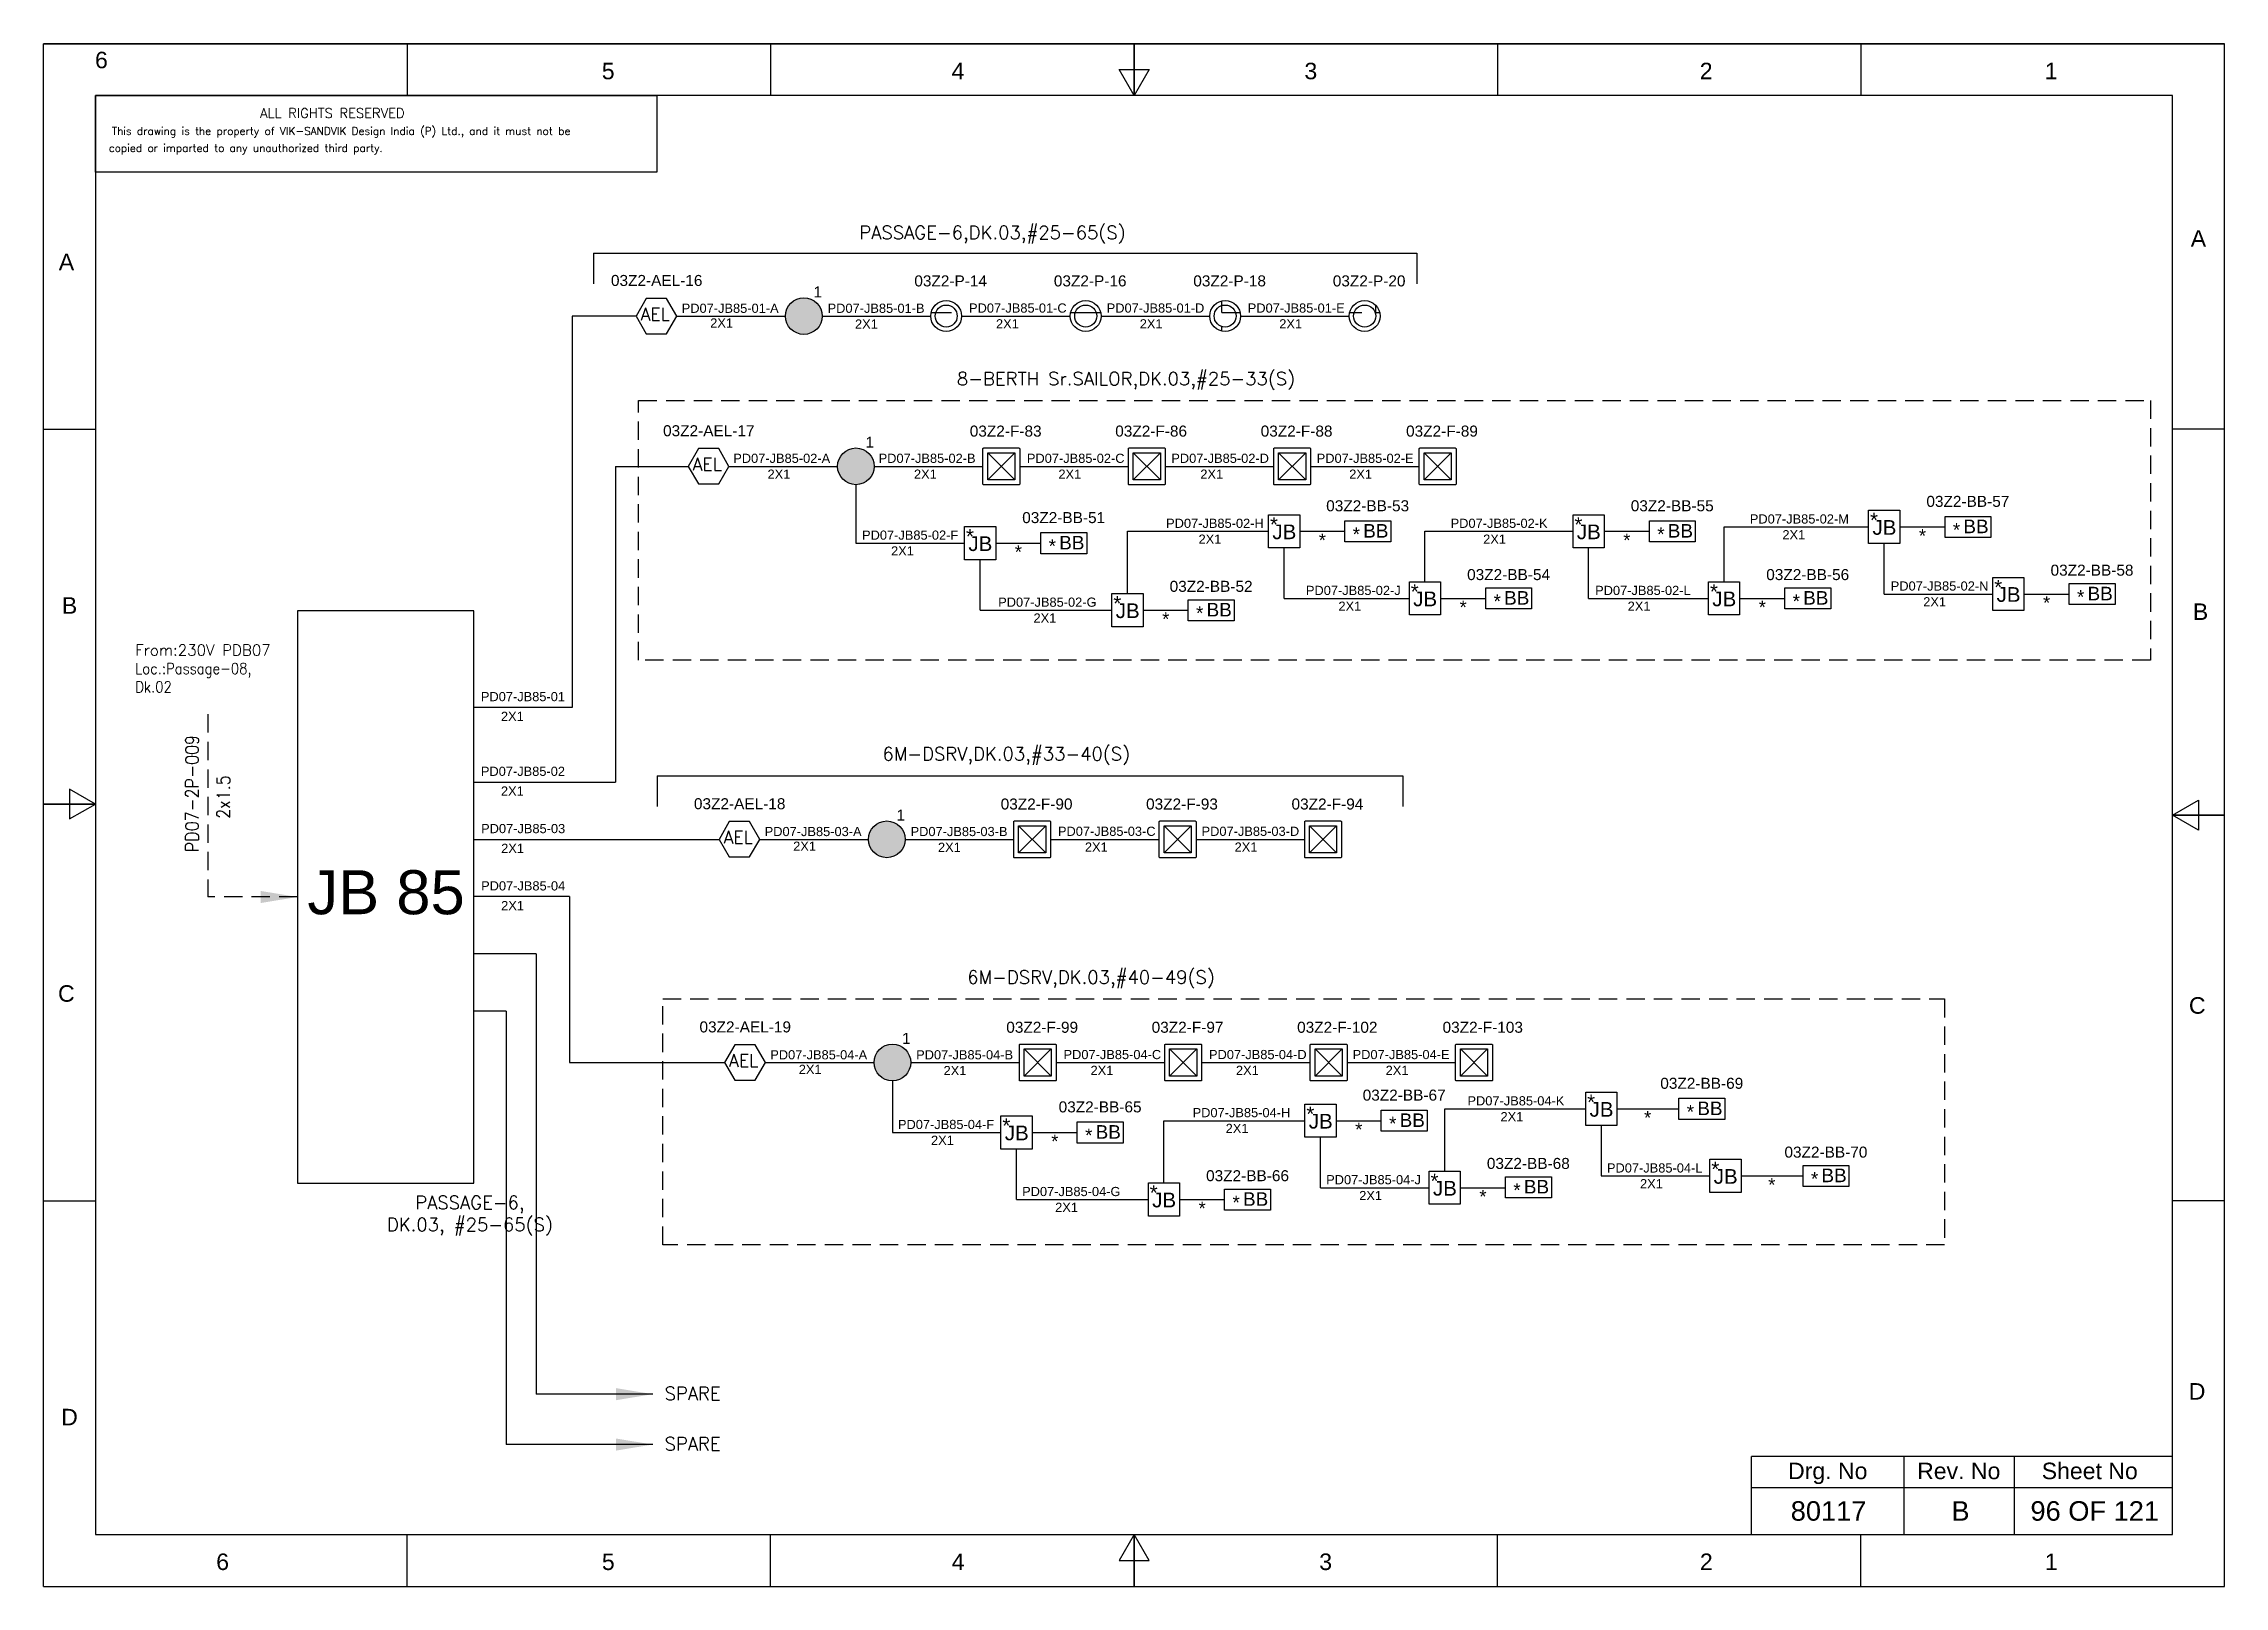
# Model space of a CAD drawing. Header units: inches. Extents: x -3311 to 1429, y -713 to 2436.
# Drawn here: x -670.4 to -373.4, y 98.9 to 309 of the extents above; entities that cross this region are included whole.
import ezdxf
from ezdxf.enums import TextEntityAlignment as Align

# ---------------------------------------------------------------- set-up
doc = ezdxf.new("R2010")
doc.units = ezdxf.units.IN
doc.linetypes.add('HIDDEN', pattern=[0.375, 0.25, -0.125])
doc.linetypes.add('SOLID', pattern=[0])
for name, color, linetype in [('BB', 7, 'Continuous'), ('Fmount', 7, 'Continuous'), ('LINE', 3, 'SOLID')]:
    doc.layers.add(name, color=color, linetype=linetype)
for name, color, linetype, lineweight in [('ELEC_TXT-025', 1, 'Continuous', 25), ('HEL-025', 1, 'Continuous', 25), ('HEL-035', 2, 'Continuous', 35)]:
    doc.layers.add(name, color=color, linetype=linetype, lineweight=lineweight)
doc.styles.add('_NORMAL', font='arial.ttf')
doc.styles.add('ROMAN S', font='romans.shx')
doc.styles.add('ROMANS', font='simplex.shx', dxfattribs={"width": 0.88})
doc.styles.get("Standard").update_dxf_attribs({"font": 'arial.ttf'})
doc.dimstyles.get("Standard").update_dxf_attribs({"dimtxt": 0.18, "dimasz": 0.18, "dimexe": 0.18, "dimexo": 0.0625, "dimgap": 0.09, "dimtad": 0, "dimtih": 1, "dimtoh": 1, "dimdec": 4, "dimzin": 0, "dimdsep": 46, "dimtxsty": 'Standard', "dimcen": 0.09, "dimadec": 0, "dimazin": 0, "dimtfac": 1, "dimtdec": 4, "dimtofl": 0, "dimtmove": 0, "dimatfit": 3, "dimfxl": 1, "dimtolj": 1, "dimtzin": 0, "dimarcsym": 0})
pattern_1 = [(0, (0, 0), (0, 6.985), [5.08, -1.905]), (90, (0, 0), (-6.985, 4e-16), [5.08, -1.905])]

msp = doc.modelspace()

# ---------------------------------------------------------------- texts
at = {"color": 7}
for s, height, p in [('PD07-JB85-01-A', 1.25, (-583.46, 272.35, 0.03)), ('PD07-JB85-01-B', 1.25, (-563.59, 272.35, 0.03)), ('PD07-JB85-01-C', 1.25, (-544.33, 272.38, 0.05)), ('PD07-JB85-01-D', 1.25, (-525.58, 272.38, 0.05)), ('PD07-JB85-01-E', 1.25, (-506.37, 272.38, 0.05)), ('2X1', 1.25, (-579.58, 270.35)), ('2X1', 1.25, (-559.86, 270.2, -0.03)), ('2X1', 1.25, (-540.66, 270.23, -0.03)), ('2X1', 1.25, (-521.08, 270.23, -0.05)), ('2X1', 1.25, (-502.08, 270.23, -0.08)), ('PD07-JB85-02-A', 1.25, (-576.44, 251.92, 0.16)), ('PD07-JB85-02-B', 1.25, (-556.64, 251.92, 0.16)), ('PD07-JB85-02-C', 1.25, (-536.45, 251.92, 0.14)), ('PD07-JB85-02-D', 1.25, (-516.78, 251.92, 0.16)), ('PD07-JB85-02-E', 1.25, (-496.98, 251.92, 0.16)), ('2X1', 1.25, (-571.77, 249.76)), ('2X1', 1.25, (-551.83, 249.76)), ('2X1', 1.25, (-532.16, 249.76)), ('2X1', 1.25, (-512.83, 249.76)), ('2X1', 1.25, (-492.55, 249.76)), ('PD07-JB85-02-H', 1.25, (-517.49, 243.07, 0.16)), ('PD07-JB85-02-K', 1.25, (-478.74, 243.07, 0.16)), ('PD07-JB85-02-M', 1.25, (-437.99, 243.66, 0.16)), ('PD07-JB85-02-F', 1.25, (-558.9, 241.46, 0.16)), ('2X1', 1.25, (-554.95, 239.31)), ('*', 1.8, (-538.1, 238.9)), ('2X1', 1.25, (-513.07, 240.91)), ('*', 1.8, (-496.7, 240.5)), ('2X1', 1.25, (-474.31, 240.91)), ('*', 1.8, (-455.23, 240.5)), ('2X1', 1.25, (-433.56, 241.51)), ('*', 1.8, (-414.97, 241.1)), ('PD07-JB85-02-J', 1.25, (-498.45, 233.93, 0.16)), ('PD07-JB85-02-L', 1.25, (-459.06, 233.93, 0.16)), ('PD07-JB85-02-N', 1.25, (-418.8, 234.53, 0.16)), ('PD07-JB85-02-G', 1.25, (-540.36, 232.33, 0.16)), ('2X1', 1.25, (-494.02, 231.78)), ('*', 1.8, (-477.52, 231.37)), ('2X1', 1.25, (-454.63, 231.78)), ('*', 1.8, (-436.78, 231.37)), ('2X1', 1.25, (-414.38, 232.38)), ('*', 1.8, (-398.06, 231.97)), ('2X1', 1.25, (-535.55, 230.17)), ('*', 1.8, (-518.03, 229.76)), ('PD07-JB85-01', 1.25, (-610.81, 219.47)), ('2X1', 1.25, (-608.08, 216.78)), ('PD07-JB85-02', 1.25, (-610.81, 209.3)), ('2X1', 1.25, (-608.08, 206.61)), ('PD07-JB85-03', 1.25, (-610.78, 201.5)), ('PD07-JB85-03-A', 1.25, (-572.16, 201.1, 0.03)), ('PD07-JB85-03-B', 1.25, (-552.29, 201.1, 0.05)), ('PD07-JB85-03-C', 1.25, (-532.22, 201.13, 0.11)), ('PD07-JB85-03-D', 1.25, (-512.66, 201.13, 0.14)), ('2X1', 1.25, (-608.05, 198.81)), ('2X1', 1.25, (-568.28, 199.1)), ('2X1', 1.25, (-548.56, 198.95)), ('2X1', 1.25, (-528.55, 198.98, 0.03)), ('2X1', 1.25, (-508.16, 198.98, 0.03)), ('PD07-JB85-04', 1.25, (-610.78, 193.7)), ('2X1', 1.25, (-608.05, 191.01)), ('PD07-JB85-04-A', 1.25, (-571.4, 170.7, 0.03)), ('2X1', 1.25, (-567.52, 168.71)), ('PD07-JB85-04-B', 1.25, (-551.53, 170.7, 0.05)), ('2X1', 1.25, (-547.8, 168.55)), ('PD07-JB85-04-C', 1.25, (-531.46, 170.73, 0.11)), ('2X1', 1.25, (-527.78, 168.58, 0.03)), ('PD07-JB85-04-D', 1.25, (-511.65, 170.73, 0.11)), ('2X1', 1.25, (-507.98, 168.58, 0.03)), ('PD07-JB85-04-E', 1.25, (-492.09, 170.73, 0.14)), ('2X1', 1.25, (-487.59, 168.58, 0.03)), ('PD07-JB85-04-H', 1.25, (-513.88, 162.82, 0.11)), ('PD07-JB85-04-K', 1.25, (-476.45, 164.43, 0.11)), ('2X1', 1.25, (-471.95, 162.27)), ('*', 1.8, (-452.4, 161.86)), ('PD07-JB85-04-F', 1.25, (-554.01, 161.21, 0.11)), ('*', 1.8, (-533.14, 158.65)), ('2X1', 1.25, (-509.38, 160.67)), ('*', 1.8, (-491.74, 160.26)), ('2X1', 1.25, (-549.51, 159.06)), ('PD07-JB85-04-J', 1.25, (-495.69, 153.69, 0.11)), ('PD07-JB85-04-L', 1.25, (-457.45, 155.29, 0.11)), ('*', 1.8, (-435.49, 152.73)), ('PD07-JB85-04-G', 1.25, (-537.1, 152.08, 0.11)), ('2X1', 1.25, (-491.19, 151.53)), ('*', 1.8, (-474.83, 151.12)), ('2X1', 1.25, (-452.95, 153.14)), ('2X1', 1.25, (-532.6, 149.93)), ('*', 1.8, (-513.07, 149.52))]:
    msp.add_text(s, height=height, dxfattribs=at).set_placement(p)
at = {"color": 7, "lineweight": 30}
msp.add_text('JB 85 ', height=6, dxfattribs=at).set_placement((-622.56, 193.46), align=Align.MIDDLE_CENTER)
at = {"color": 7}
for s, height, p in [('Sheet No', 2.246, (-391.7, 114.66)), ('Drg. No', 2.246, (-427.38, 114.66)), ('Rev. No', 2.246, (-409.54, 114.66)), ('80117', 2.653, (-427.27, 109.21)), ('B', 2.65, (-409.3, 109.21)), ('96 OF 121', 2.653, (-391.02, 109.21))]:
    msp.add_text(s, height=height, dxfattribs=at).set_placement(p, align=Align.MIDDLE_CENTER)
at = {"color": 7, "char_height": 1.8, "attachment_point": 1, "style": '_NORMAL'}
for s, insert, width in [('{\\Fromans|c0;\\C2;PASSAGE-6,DK.03,#25-65(S)}', (-559.27, 284.19, 0.22), 128.8823), ('{\\Fromans|c0;\\C2;8-BERTH Sr.SAILOR,DK.03,#25-33(S)}', (-545.98, 264.29, 0.22), 74.3987), ('{\\Fromans|c0;\\C2;6M-DSRV,DK.03,#33-40(S)}', (-556.12, 213.2, 0.22), 74.3987), ('{\\Fromans|c0;\\C2;6M-DSRV,DK.03,#40-49(S)}', (-544.58, 182.8, 0.22), 74.3987), ('{\\Fromans|c0;\\C2;SPARE}', (-585.79, 126.11), 8.1658), ('{\\Fromans|c0;\\C2;SPARE}', (-585.79, 119.25), 8.1658)]:
    msp.add_mtext(s, dxfattribs=dict(at, insert=insert, width=width))
at = {"color": 7, "insert": (-657.88, 227.17), "char_height": 1.5, "width": 36.8884, "attachment_point": 1}
msp.add_mtext('{\\Fromans|c0;\\C2;From:230V PDB07 \\P\\Fsimplex|c0;\\W0.88;Loc.:Passage-08,      \\PDk.02}', dxfattribs=at)
at = {"color": 7, "insert": (-651.05, 198.91), "char_height": 1.8, "width": 17.1296, "attachment_point": 1, "rotation": 90, "style": '_NORMAL'}
msp.add_mtext('{\\Fromans|c0;\\W0.88;PD07-2P-009}', dxfattribs=at)
at = {"color": 7, "insert": (-646.78, 203.47), "char_height": 1.8, "attachment_point": 1, "rotation": 90, "style": '_NORMAL'}
msp.add_mtext('{\\Fsimplex|c0;\\W0.88;2x1.5}', dxfattribs=at)
at = {"color": 7, "insert": (-623.61, 152.1), "char_height": 1.8, "attachment_point": 1, "style": '_NORMAL'}
msp.add_mtext('\\pxqc;{\\Fromans|c0;\\C2;PASSAGE-6, \\PDK.03, #25-65(S)}', dxfattribs=at)

# ---------------------------------------------------------------- blocks, each defined once
blk = doc.blocks.new('fr')
at = {"color": 7, "linetype": 'Continuous'}
for p, q in [((33763.99, 4500.4), (33466.99, 4500.4)), ((33466.99, 4500.4), (33763.99, 4500.4)), ((33466.99, 4290.33), (33466.99, 4500.4)), ((33516.49, 4500.4), (33516.49, 4493.33)), ((33565.99, 4500.4), (33565.99, 4493.33)), ((33615.49, 4500.4), (33615.49, 4493.33)), ((33615.49, 4493.33), (33615.49, 4500.4)), ((33615.49, 4500.4), (33615.49, 4493.33)), ((33664.99, 4500.4), (33664.99, 4493.33)), ((33714.49, 4500.4), (33714.49, 4493.33)), ((33763.99, 4290.33), (33763.99, 4500.4)), ((33763.99, 4290.33), (33763.99, 4500.4)), ((33615.49, 4493.33), (33613.45, 4496.87)), ((33613.45, 4496.87), (33617.53, 4496.87)), ((33617.53, 4496.87), (33615.49, 4493.33)), ((33756.92, 4493.33), (33474.06, 4493.33)), ((33474.06, 4493.33), (33474.06, 4297.41)), ((33756.92, 4297.41), (33756.92, 4493.33)), ((33466.99, 4447.89), (33474.06, 4447.89)), ((33763.99, 4447.89), (33756.92, 4447.89)), ((33474.06, 4396.87), (33470.53, 4398.91)), ((33470.53, 4398.91), (33470.53, 4394.83)), ((33466.99, 4396.87), (33474.06, 4396.87)), ((33474.06, 4396.87), (33466.99, 4396.87)), ((33466.99, 4396.87), (33474.06, 4396.87)), ((33470.53, 4394.83), (33474.06, 4396.87)), ((33756.92, 4395.37), (33760.45, 4397.41)), ((33760.45, 4397.41), (33760.45, 4393.33)), ((33763.99, 4395.37), (33756.92, 4395.37)), ((33760.45, 4393.33), (33756.92, 4395.37)), ((33756.92, 4395.37), (33763.99, 4395.37)), ((33763.99, 4395.37), (33756.92, 4395.37)), ((33466.99, 4342.85), (33474.06, 4342.85)), ((33763.99, 4342.85), (33756.92, 4342.85)), ((33474.06, 4297.41), (33756.92, 4297.41)), ((33516.49, 4290.33), (33516.49, 4297.41)), ((33565.99, 4290.33), (33565.99, 4297.41)), ((33615.49, 4297.41), (33613.45, 4293.87)), ((33615.49, 4290.33), (33615.49, 4297.41)), ((33617.53, 4293.87), (33615.49, 4297.41)), ((33615.49, 4297.41), (33615.49, 4290.33)), ((33615.49, 4290.33), (33615.49, 4297.41)), ((33664.99, 4290.33), (33664.99, 4297.41)), ((33714.49, 4290.33), (33714.49, 4297.41)), ((33613.45, 4293.87), (33617.53, 4293.87)), ((33466.99, 4290.33), (33763.99, 4290.33)), ((33466.99, 4290.33), (33763.99, 4290.33))]:
    blk.add_line(p, q, dxfattribs=at)
at = {"color": 7, "style": '_NORMAL'}
for s, p in [('6', (33474.86, 4498.18)), ('5', (33543.88, 4496.68)), ('4', (33591.52, 4496.68)), ('3', (33639.57, 4496.68)), ('2', (33693.41, 4496.68)), ('1', (33740.39, 4496.68)), ('A', (33760.45, 4473.88)), ('A', (33470.1, 4470.68)), ('B', (33470.52, 4423.9)), ('B', (33760.74, 4423.06)), ('C', (33470.08, 4371.07)), ('C', (33760.29, 4369.44)), ('D', (33760.27, 4316.89)), ('D', (33470.51, 4313.39)), ('6', (33491.37, 4293.69)), ('5', (33543.89, 4293.69)), ('4', (33591.53, 4293.69)), ('3', (33641.59, 4293.69)), ('2', (33693.43, 4293.69)), ('1', (33740.41, 4293.69))]:
    blk.add_text(s, height=2.25, dxfattribs=at).set_placement(p, align=Align.MIDDLE_CENTER)
blk = doc.blocks.new('A$C4BAD7D21')
at = {"layer": 'HEL-025'}
blk.add_lwpolyline([(-34000, 0), (-34000, 2086), (-18714, 2086), (-18714, 0)], close=True, dxfattribs=at)
at = {"layer": 'HEL-025', "style": 'ROMANS'}
for s, p in [('This drawing is the property of VIK-SANDVIK Design India (P) Ltd., and it must not be', (-33558, 1016)), (' copied or imparted to any unauthorized third party.', (-33785, 550))]:
    blk.add_text(s, height=210, dxfattribs=at).set_placement(p)
at = {"layer": 'HEL-035', "style": 'ROMANS'}
blk.add_text('     ALL RIGHTS RESERVED', height=262.5, dxfattribs=at).set_placement((-30497, 1476))
blk = doc.blocks.new('FIXED_KEY_SWITCH')
h = blk.add_hatch(color=1)
h.dxf.hatch_style = 1
edge = h.paths.add_edge_path()
edge.add_arc((848.13, 1737.46), 2.5, 0, 360)
at = {"color": 1}
blk.add_circle((848.13, 1737.46), 2.5, dxfattribs=at)
at = {"color": 7, "insert": (849.44, 1741.5), "char_height": 1.5, "attachment_point": 1, "style": '_NORMAL'}
blk.add_mtext_dynamic_manual_height_columns('1', width=1.5, gutter_width=7.5, heights=[0], dxfattribs=at)
blk = doc.blocks.new('SWT')
blk.add_blockref('FIXED_KEY_SWITCH', (0, 0))
blk.add_attdef('TAG_NO', (844.55, 1741.11), '', height=1.5)
blk = doc.blocks.new('AEL')
at = {"color": 4}
blk.add_lwpolyline([(989.98, -190.09), (992.75, -190.09), (994.14, -187.69), (992.75, -185.28), (989.98, -185.28), (988.59, -187.69)], close=True, dxfattribs=at)
at = {"color": 4, "style": 'ROMANS'}
blk.add_text('AEL', height=1.725, dxfattribs=at).set_placement((989.2, -188.27))
blk = doc.blocks.new('AEL_L')
blk.add_blockref('AEL', (0, 0))
blk.add_attdef('TAG_NO', (986.55, -183.59), '', height=1.5)
blk = doc.blocks.new('1')
h = blk.add_hatch()
h.set_pattern_fill('ANGLE', color=6)
h.set_pattern_definition(pattern_1)
h.paths.add_polyline_path([(303.23, 2044.43, 1), (306.22, 2044.43, 1)], flags=0)
h.paths.add_polyline_path([(302.63, 2044.43, 1), (306.83, 2044.43, 1)])
h.paths.add_polyline_path([(306.22, 2044.43, -1), (303.23, 2044.43, -1)], flags=16)
h = blk.add_hatch()
h.set_pattern_fill('ANGLE', color=6)
h.set_pattern_definition(pattern_1)
h.paths.add_polyline_path([(303.23, 2044.43, 1), (306.22, 2044.43, 1)])
at = {"color": 6}
for radius in [2.1, 1.5]:
    blk.add_circle((304.73, 2044.43), radius, dxfattribs=at)
blk = doc.blocks.new('LED PENDENT LIGHT 15W')
blk.add_blockref('1', (0, 0))
blk.add_attdef('TAG_NO', (301.63, 2048.1), '', height=1.5)
blk = doc.blocks.new('LED FLUSH MOUNT')
for p, q in [((114818, 79432), (114604, 79219)), ((114604, 79432), (114818, 79219))]:
    blk.add_line(p, q)
blk.add_lwpolyline([(114572, 79470), (114850, 79470, -0.414214), (114856, 79464), (114856, 79186, -0.414214), (114850, 79180), (114572, 79180, -0.414214), (114566, 79186), (114566, 79464, -0.414214)], format="xyb", close=True)
blk.add_lwpolyline([(114604, 79432), (114818, 79432), (114818, 79219), (114604, 79219)], close=True)
blk = doc.blocks.new('LED Flush Mounted Light 22W')
blk.add_blockref('LED FLUSH MOUNT', (0, 0))
at = {"style": 'ROMANS', "width": 0.7}
blk.add_attdef('TAG_NO.:', (113905, 79579), '', height=250, dxfattribs=at)
blk = doc.blocks.new('bunk_light')
blk.add_lwpolyline([(17773, 202986), (18112, 202986), (18112, 202830), (17773, 202830)], close=True)
at = {"char_height": 100, "attachment_point": 1}
for s, insert in [('*', (17831, 202937)), ('BB', (17909, 202962))]:
    blk.add_mtext_dynamic_manual_height_columns(s, width=182.6, gutter_width=7.5, heights=[0], dxfattribs=dict(at, insert=insert))
blk = doc.blocks.new('LED_BUNK _LIGHT')
at = {"xscale": 0.8, "yscale": 0.8, "zscale": 0.8}
blk.add_blockref('bunk_light', (4436, 38936), dxfattribs=at)
at = {"style": 'ROMAN S', "width": 0.7}
blk.add_attdef('TAG_NO:', text='', height=250, dxfattribs=at).set_placement((18767, 201415), align=Align.CENTER)
blk = doc.blocks.new('JB')
blk.add_lwpolyline([(1661.35, 1973.02), (1665.59, 1973.02), (1665.59, 1968.5), (1661.35, 1968.5)], close=True)
at = {"color": 7}
for s, p in [('*', (1661.54, 1970.68)), ('JB', (1661.87, 1969.69))]:
    blk.add_text(s, height=2, dxfattribs=at).set_placement(p)
blk = doc.blocks.new('JB_FOR_BUNKLIGHT')
blk.add_blockref('JB', (0, 0))
blk.add_attdef('TAG_NO:', (1659.46, 1975.19), '', height=1.5)

# ---------------------------------------------------------------- linework, layer by layer
for p, q in [((-595.49, 280.48, -0.05), (-483.33, 280.48, -0.05)), ((-598.38, 271.91), (-598.38, 218.63)), ((-589.68, 271.91), (-598.38, 271.91)), ((-592.46, 251.45), (-592.46, 208.46)), ((-592.46, 246.46), (-592.46, 208.46)), ((-540.71, 240.99), (-534.56, 240.99)), ((-499.31, 242.6), (-493.16, 242.6)), ((-457.83, 242.6), (-451.68, 242.6)), ((-417.57, 243.2), (-411.43, 243.2)), ((-520.64, 231.86), (-514.49, 231.86)), ((-480.12, 233.47), (-473.98, 233.47)), ((-439.38, 233.47), (-433.24, 233.47)), ((-400.66, 234.06), (-394.52, 234.06)), ((-586.81, 209.32), (-485.26, 209.32)), ((-611.76, 200.66), (-578.38, 200.66)), ((-598.73, 192.86), (-611.79, 192.86)), ((-598.73, 192.86), (-598.73, 170.27)), ((-603.3, 185.06), (-611.79, 185.06)), ((-603.3, 185.06), (-603.3, 125.11)), ((-607.37, 177.26), (-611.79, 177.26)), ((-607.37, 177.26), (-607.37, 118.25)), ((-554.77, 167.77), (-554.77, 160.75)), ((-456.1, 163.96), (-447.66, 163.96)), ((-535.75, 160.75), (-529.6, 160.75)), ((-494.34, 162.35), (-488.2, 162.35)), ((-458.22, 161.7), (-458.22, 154.83)), ((-439.19, 154.83), (-430.75, 154.83)), ((-515.67, 151.61), (-509.53, 151.61)), ((-477.43, 153.22), (-471.29, 153.22))]:
    msp.add_line(p, q)
at = {"color": 7, "linetype": 'Continuous'}
for p, q in [((-380.44, 116.61), (-437.76, 116.61)), ((-437.76, 106.01), (-437.76, 116.61)), ((-416.98, 106.01), (-416.98, 116.61)), ((-401.97, 106.01), (-401.97, 116.61)), ((-437.76, 112.42), (-380.44, 112.42))]:
    msp.add_line(p, q, dxfattribs=at)
at = {"linetype": 'HIDDEN', "ltscale": 10}
for points in [[(-589.33, 260.41), (-383.44, 260.41), (-383.44, 225.04), (-589.33, 225.04)], [(-586.05, 178.92), (-411.47, 178.92), (-411.47, 145.45), (-586.05, 145.45)]]:
    msp.add_lwpolyline(points, close=True, dxfattribs=at)
msp.add_lwpolyline([(-611.79, 231.76), (-635.79, 231.76), (-635.79, 153.86), (-611.79, 153.86)], close=True)
msp.add_lwpolyline([(-647.99, 217.69), (-647.99, 192.81)], dxfattribs=at)
at = {"layer": 'LINE', "color": 0}
for p, q in [((-595.49, 280.48, -0.05), (-595.49, 276.29, -0.05)), ((-483.33, 280.48, -0.05), (-483.33, 276.29, -0.05)), ((-584.13, 271.91), (-569.33, 271.91)), ((-564.33, 271.91), (-549.54, 271.91)), ((-545.34, 271.91, -0.03), (-530.54, 271.91, -0.03)), ((-526.34, 271.91, -0.05), (-511.55, 271.91, -0.05)), ((-507.35, 271.91, -0.08), (-492.55, 271.91, -0.08)), ((-592.46, 251.45), (-582.58, 251.45)), ((-577.03, 251.45), (-562.24, 251.45)), ((-557.24, 251.45), (-542.44, 251.45)), ((-537.43, 251.45), (-522.63, 251.45)), ((-517.62, 251.45), (-502.83, 251.45)), ((-497.82, 251.45), (-483.02, 251.45)), ((-559.74, 248.95), (-559.74, 240.99)), ((-559.74, 240.99), (-544.94, 240.99)), ((-522.75, 242.6), (-503.54, 242.6)), ((-522.75, 234.12), (-522.75, 242.6)), ((-482.24, 242.6), (-462.06, 242.6)), ((-482.24, 235.72), (-482.24, 242.6)), ((-441.5, 235.72), (-441.5, 243.2)), ((-441.5, 243.2), (-421.8, 243.2)), ((-419.69, 234.06), (-419.69, 240.94)), ((-542.82, 231.86), (-542.82, 238.74)), ((-501.42, 233.47), (-501.42, 240.34)), ((-459.95, 233.47), (-459.95, 240.34)), ((-542.82, 231.86), (-524.87, 231.86)), ((-501.42, 233.47), (-484.35, 233.47)), ((-459.95, 233.47), (-443.62, 233.47)), ((-419.69, 234.06), (-404.89, 234.06)), ((-598.38, 218.63), (-611.79, 218.63)), ((-611.79, 208.46), (-592.46, 208.46)), ((-586.81, 209.32), (-586.81, 205.13)), ((-485.26, 209.32), (-485.26, 205.13)), ((-572.83, 200.66), (-558.03, 200.66)), ((-553.03, 200.66, 0.03), (-538.24, 200.66, 0.03)), ((-533.23, 200.66, 0.03), (-518.43, 200.66, 0.03)), ((-513.42, 200.66, 0.03), (-498.63, 200.66, 0.03)), ((-598.73, 170.27), (-577.62, 170.27)), ((-572.07, 170.27), (-557.27, 170.27)), ((-552.27, 170.27, 0.03), (-537.48, 170.27, 0.03)), ((-532.47, 170.27, 0.03), (-517.67, 170.27, 0.03)), ((-512.66, 170.27, 0.03), (-497.86, 170.27, 0.03)), ((-492.85, 170.27, 0.03), (-478.06, 170.27, 0.03)), ((-479.55, 163.96), (-460.33, 163.96)), ((-479.55, 155.48), (-479.55, 163.96)), ((-554.77, 160.75), (-539.98, 160.75)), ((-517.79, 162.35), (-498.57, 162.35)), ((-517.79, 153.87), (-517.79, 162.35)), ((-537.86, 151.61), (-537.86, 158.49)), ((-496.46, 153.22), (-496.46, 160.1)), ((-458.22, 154.83), (-443.42, 154.83)), ((-537.86, 151.61), (-519.9, 151.61)), ((-496.46, 153.22), (-481.66, 153.22))]:
    msp.add_line(p, q, dxfattribs=at)

# ---------------------------------------------------------------- block references
for name, p in [('fr', (-34137.35, -4191.4)), ('SWT', (-1414.96, -1465.55)), ('SWT', (-1407.86, -1486.01)), ('JB_FOR_BUNKLIGHT', (-2164.89, -1728.16)), ('JB_FOR_BUNKLIGHT', (-2123.42, -1728.16)), ('JB_FOR_BUNKLIGHT', (-2083.16, -1727.56)), ('JB_FOR_BUNKLIGHT', (-2206.29, -1729.77)), ('JB_FOR_BUNKLIGHT', (-2145.71, -1737.29)), ('JB_FOR_BUNKLIGHT', (-2104.97, -1737.29)), ('JB_FOR_BUNKLIGHT', (-2066.25, -1736.69)), ('JB_FOR_BUNKLIGHT', (-2186.22, -1738.9)), ('SWT', (-1403.66, -1536.8)), ('SWT', (-1402.9, -1567.19)), ('JB_FOR_BUNKLIGHT', (-2159.93, -1808.41)), ('JB_FOR_BUNKLIGHT', (-2121.69, -1806.8)), ('JB_FOR_BUNKLIGHT', (-2201.33, -1810.01)), ('JB_FOR_BUNKLIGHT', (-2143.02, -1817.54)), ('JB_FOR_BUNKLIGHT', (-2104.78, -1815.93)), ('JB_FOR_BUNKLIGHT', (-2181.26, -1819.14))]:
    msp.add_blockref(name, p)
ref = msp.add_blockref('AEL_L', (-1578.27, 459.6))
ref.add_attrib('TAG_NO', '03Z2-AEL-16', (-593.1, 276.01), dxfattribs={"color": 4, "height": 1.5})
ref = msp.add_blockref('LED PENDENT LIGHT 15W', (-852.17, -1772.52, -0.03))
ref.add_attrib('TAG_NO', '03Z2-P-14', (-551.78, 275.95, -0.03), dxfattribs={"height": 1.5})
ref = msp.add_blockref('LED PENDENT LIGHT 15W', (-833.17, -1772.52, -0.05))
ref.add_attrib('TAG_NO', '03Z2-P-16', (-532.78, 275.95, -0.05), dxfattribs={"height": 1.5})
ref = msp.add_blockref('LED PENDENT LIGHT 15W', (-814.18, -1772.52, -0.08))
ref.add_attrib('TAG_NO', '03Z2-P-18', (-513.79, 275.95, -0.08), dxfattribs={"height": 1.5})
ref = msp.add_blockref('LED PENDENT LIGHT 15W', (-795.18, -1772.52, -0.11))
ref.add_attrib('TAG_NO', '03Z2-P-20', (-494.79, 275.95, -0.11), dxfattribs={"height": 1.5})
ref = msp.add_blockref('AEL_L', (-1571.17, 439.14))
ref.add_attrib('TAG_NO', '03Z2-AEL-17', (-586, 255.55), dxfattribs={"color": 4, "height": 1.5})
ref = msp.add_blockref('AEL_L', (-1566.97, 388.35))
ref.add_attrib('TAG_NO', '03Z2-AEL-18', (-581.8, 204.76), dxfattribs={"color": 4, "height": 1.5})
ref = msp.add_blockref('AEL_L', (-1566.21, 357.96))
ref.add_attrib('TAG_NO', '03Z2-AEL-19', (-581.04, 174.37), dxfattribs={"color": 4, "height": 1.5})
at = {"layer": 'BB'}
ref = msp.add_blockref('LED_BUNK _LIGHT', (-922.95, -4394.49), dxfattribs=dict(at, xscale=0.02304, yscale=0.02304, zscale=0.02304))
ref.add_attrib('TAG_NO:', '03Z2-BB-53', dxfattribs={"layer": '0', "height": 1.5}).set_placement((-490.04, 244.88, 0), align=Align.BOTTOM_CENTER)
ref = msp.add_blockref('LED_BUNK _LIGHT', (-881.47, -4394.49), dxfattribs=dict(at, xscale=0.02304, yscale=0.02304, zscale=0.02304))
ref.add_attrib('TAG_NO:', '03Z2-BB-55', dxfattribs={"layer": '0', "height": 1.5}).set_placement((-448.56, 244.88, 0), align=Align.BOTTOM_CENTER)
ref = msp.add_blockref('LED_BUNK _LIGHT', (-841.21, -4393.89), dxfattribs=dict(at, xscale=0.02304, yscale=0.02304, zscale=0.02304))
ref.add_attrib('TAG_NO:', '03Z2-BB-57', dxfattribs={"layer": '0', "height": 1.5}).set_placement((-408.3, 245.48, 0), align=Align.BOTTOM_CENTER)
ref = msp.add_blockref('LED_BUNK _LIGHT', (-964.35, -4396.1), dxfattribs=dict(at, xscale=0.02304, yscale=0.02304, zscale=0.02304))
ref.add_attrib('TAG_NO:', '03Z2-BB-51', dxfattribs={"layer": '0', "height": 1.5}).set_placement((-531.44, 243.27, 0), align=Align.BOTTOM_CENTER)
ref = msp.add_blockref('LED_BUNK _LIGHT', (-824.3, -4403.03), dxfattribs=dict(at, xscale=0.02304, yscale=0.02304, zscale=0.02304))
ref.add_attrib('TAG_NO:', '03Z2-BB-58', dxfattribs={"layer": '0', "height": 1.5}).set_placement((-391.39, 236.11, 0), align=Align.BOTTOM_CENTER)
ref = msp.add_blockref('LED_BUNK _LIGHT', (-944.28, -4405.23), dxfattribs=dict(at, xscale=0.02304, yscale=0.02304, zscale=0.02304))
ref.add_attrib('TAG_NO:', '03Z2-BB-52', dxfattribs={"layer": '0', "height": 1.5}).set_placement((-511.36, 233.91, 0), align=Align.BOTTOM_CENTER)
ref = msp.add_blockref('LED_BUNK _LIGHT', (-903.76, -4403.62), dxfattribs=dict(at, xscale=0.02304, yscale=0.02304, zscale=0.02304))
ref.add_attrib('TAG_NO:', '03Z2-BB-54', dxfattribs={"layer": '0', "height": 1.5}).set_placement((-470.85, 235.51, 0), align=Align.BOTTOM_CENTER)
ref = msp.add_blockref('LED_BUNK _LIGHT', (-863.03, -4403.62), dxfattribs=dict(at, xscale=0.02304, yscale=0.02304, zscale=0.02304))
ref.add_attrib('TAG_NO:', '03Z2-BB-56', dxfattribs={"layer": '0', "height": 1.5}).set_placement((-430.11, 235.51, 0), align=Align.BOTTOM_CENTER)
ref = msp.add_blockref('LED_BUNK _LIGHT', (-917.99, -4474.74), dxfattribs=dict(at, xscale=0.02304, yscale=0.02304, zscale=0.02304))
ref.add_attrib('TAG_NO:', '03Z2-BB-67', dxfattribs={"layer": '0', "height": 1.5}).set_placement((-485.07, 164.63, 0), align=Align.BOTTOM_CENTER)
ref = msp.add_blockref('LED_BUNK _LIGHT', (-877.45, -4473.13), dxfattribs=dict(at, xscale=0.02304, yscale=0.02304, zscale=0.02304))
ref.add_attrib('TAG_NO:', '03Z2-BB-69', dxfattribs={"layer": '0', "height": 1.5}).set_placement((-444.54, 166.24, 0), align=Align.BOTTOM_CENTER)
ref = msp.add_blockref('LED_BUNK _LIGHT', (-959.39, -4476.34), dxfattribs=dict(at, xscale=0.02304, yscale=0.02304, zscale=0.02304))
ref.add_attrib('TAG_NO:', '03Z2-BB-65', dxfattribs={"layer": '0', "height": 1.5}).set_placement((-526.48, 163.03, 0), align=Align.BOTTOM_CENTER)
ref = msp.add_blockref('LED_BUNK _LIGHT', (-860.54, -4482.26), dxfattribs=dict(at, xscale=0.02304, yscale=0.02304, zscale=0.02304))
ref.add_attrib('TAG_NO:', '03Z2-BB-70', dxfattribs={"layer": '0', "height": 1.5}).set_placement((-427.63, 156.87, 0), align=Align.BOTTOM_CENTER)
ref = msp.add_blockref('LED_BUNK _LIGHT', (-939.32, -4485.48), dxfattribs=dict(at, xscale=0.02304, yscale=0.02304, zscale=0.02304))
ref.add_attrib('TAG_NO:', '03Z2-BB-66', dxfattribs={"layer": '0', "height": 1.5}).set_placement((-506.4, 153.66, 0), align=Align.BOTTOM_CENTER)
ref = msp.add_blockref('LED_BUNK _LIGHT', (-901.07, -4483.8), dxfattribs=dict(at, xscale=0.02304, yscale=0.02304, zscale=0.02304))
ref.add_attrib('TAG_NO:', '03Z2-BB-68', dxfattribs={"layer": '0', "height": 1.5}).set_placement((-468.16, 155.33, 0), align=Align.BOTTOM_CENTER)
at = {"layer": 'ELEC_TXT-025', "color": 0, "xscale": 0.005, "yscale": 0.005, "zscale": 0.005}
msp.add_blockref('A$C4BAD7D21', (-493.29, 291.51), dxfattribs=at)
at = {"layer": 'Fmount'}
ref = msp.add_blockref('LED Flush Mounted Light 22W', (-2522.14, -1119.29), dxfattribs=dict(at, xscale=0.01728, yscale=0.01728, zscale=0.01728))
ref.add_attrib('TAG_NO.:', '03Z2-F-83', dxfattribs={"layer": '0', "height": 1.5}).set_placement((-544.23, 255.05), align=Align.BOTTOM_LEFT)
ref = msp.add_blockref('LED Flush Mounted Light 22W', (-2502.33, -1119.29), dxfattribs=dict(at, xscale=0.01728, yscale=0.01728, zscale=0.01728))
ref.add_attrib('TAG_NO.:', '03Z2-F-86', dxfattribs={"layer": '0', "height": 1.5}).set_placement((-524.42, 255.05), align=Align.BOTTOM_LEFT)
ref = msp.add_blockref('LED Flush Mounted Light 22W', (-2482.53, -1119.29), dxfattribs=dict(at, xscale=0.01728, yscale=0.01728, zscale=0.01728))
ref.add_attrib('TAG_NO.:', '03Z2-F-88', dxfattribs={"layer": '0', "height": 1.5}).set_placement((-504.61, 255.05), align=Align.BOTTOM_LEFT)
ref = msp.add_blockref('LED Flush Mounted Light 22W', (-2462.72, -1119.29), dxfattribs=dict(at, xscale=0.01728, yscale=0.01728, zscale=0.01728))
ref.add_attrib('TAG_NO.:', '03Z2-F-89', dxfattribs={"layer": '0', "height": 1.5}).set_placement((-484.81, 255.05), align=Align.BOTTOM_LEFT)
ref = msp.add_blockref('LED Flush Mounted Light 22W', (-2517.94, -1170.08, 0.03), dxfattribs=dict(at, xscale=0.01728, yscale=0.01728, zscale=0.01728))
ref.add_attrib('TAG_NO.:', '03Z2-F-90', dxfattribs={"layer": '0', "height": 1.5}).set_placement((-540.02, 204.27, 0.03), align=Align.BOTTOM_LEFT)
ref = msp.add_blockref('LED Flush Mounted Light 22W', (-2498.13, -1170.08, 0.03), dxfattribs=dict(at, xscale=0.01728, yscale=0.01728, zscale=0.01728))
ref.add_attrib('TAG_NO.:', '03Z2-F-93', dxfattribs={"layer": '0', "height": 1.5}).set_placement((-520.22, 204.27, 0.03), align=Align.BOTTOM_LEFT)
ref = msp.add_blockref('LED Flush Mounted Light 22W', (-2478.32, -1170.08, 0.03), dxfattribs=dict(at, xscale=0.01728, yscale=0.01728, zscale=0.01728))
ref.add_attrib('TAG_NO.:', '03Z2-F-94', dxfattribs={"layer": '0', "height": 1.5}).set_placement((-500.41, 204.27, 0.03), align=Align.BOTTOM_LEFT)
ref = msp.add_blockref('LED Flush Mounted Light 22W', (-2517.18, -1200.47, 0.03), dxfattribs=dict(at, xscale=0.01728, yscale=0.01728, zscale=0.01728))
ref.add_attrib('TAG_NO.:', '03Z2-F-99', dxfattribs={"layer": '0', "height": 1.5}).set_placement((-539.26, 173.87, 0.03), align=Align.BOTTOM_LEFT)
ref = msp.add_blockref('LED Flush Mounted Light 22W', (-2497.37, -1200.47, 0.03), dxfattribs=dict(at, xscale=0.01728, yscale=0.01728, zscale=0.01728))
ref.add_attrib('TAG_NO.:', '03Z2-F-97', dxfattribs={"layer": '0', "height": 1.5}).set_placement((-519.46, 173.87, 0.03), align=Align.BOTTOM_LEFT)
ref = msp.add_blockref('LED Flush Mounted Light 22W', (-2477.56, -1200.47, 0.03), dxfattribs=dict(at, xscale=0.01728, yscale=0.01728, zscale=0.01728))
ref.add_attrib('TAG_NO.:', '03Z2-F-102', dxfattribs={"layer": '0', "height": 1.5}).set_placement((-499.65, 173.87, 0.03), align=Align.BOTTOM_LEFT)
ref = msp.add_blockref('LED Flush Mounted Light 22W', (-2457.76, -1200.47, 0.03), dxfattribs=dict(at, xscale=0.01728, yscale=0.01728, zscale=0.01728))
ref.add_attrib('TAG_NO.:', '03Z2-F-103', dxfattribs={"layer": '0', "height": 1.5}).set_placement((-479.84, 173.87, 0.03), align=Align.BOTTOM_LEFT)

msp.set_redraw_order([(e.dxf.handle, doc.entitydb.next_handle()) for e in msp.query("TEXT MTEXT ATTDEF DIMENSION ARC_DIMENSION")])  # texts and dimensions are drawn at this point

# ---------------------------------------------------------------- leaders
at = {"linetype": 'HIDDEN', "ltscale": 10}
msp.add_leader([(-635.79, 192.81), (-647.99, 192.81)], dimstyle='Standard', override={"dimasz": 5, "dimarcsym": 1}, dxfattribs=at)
for points in [[(-587.41, 125.11), (-603.3, 125.11)], [(-587.41, 118.25), (-607.37, 118.25)]]:
    msp.add_leader(points, dimstyle='Standard', override={"dimasz": 5, "dimarcsym": 1})

doc.saveas('drawing.dxf')
